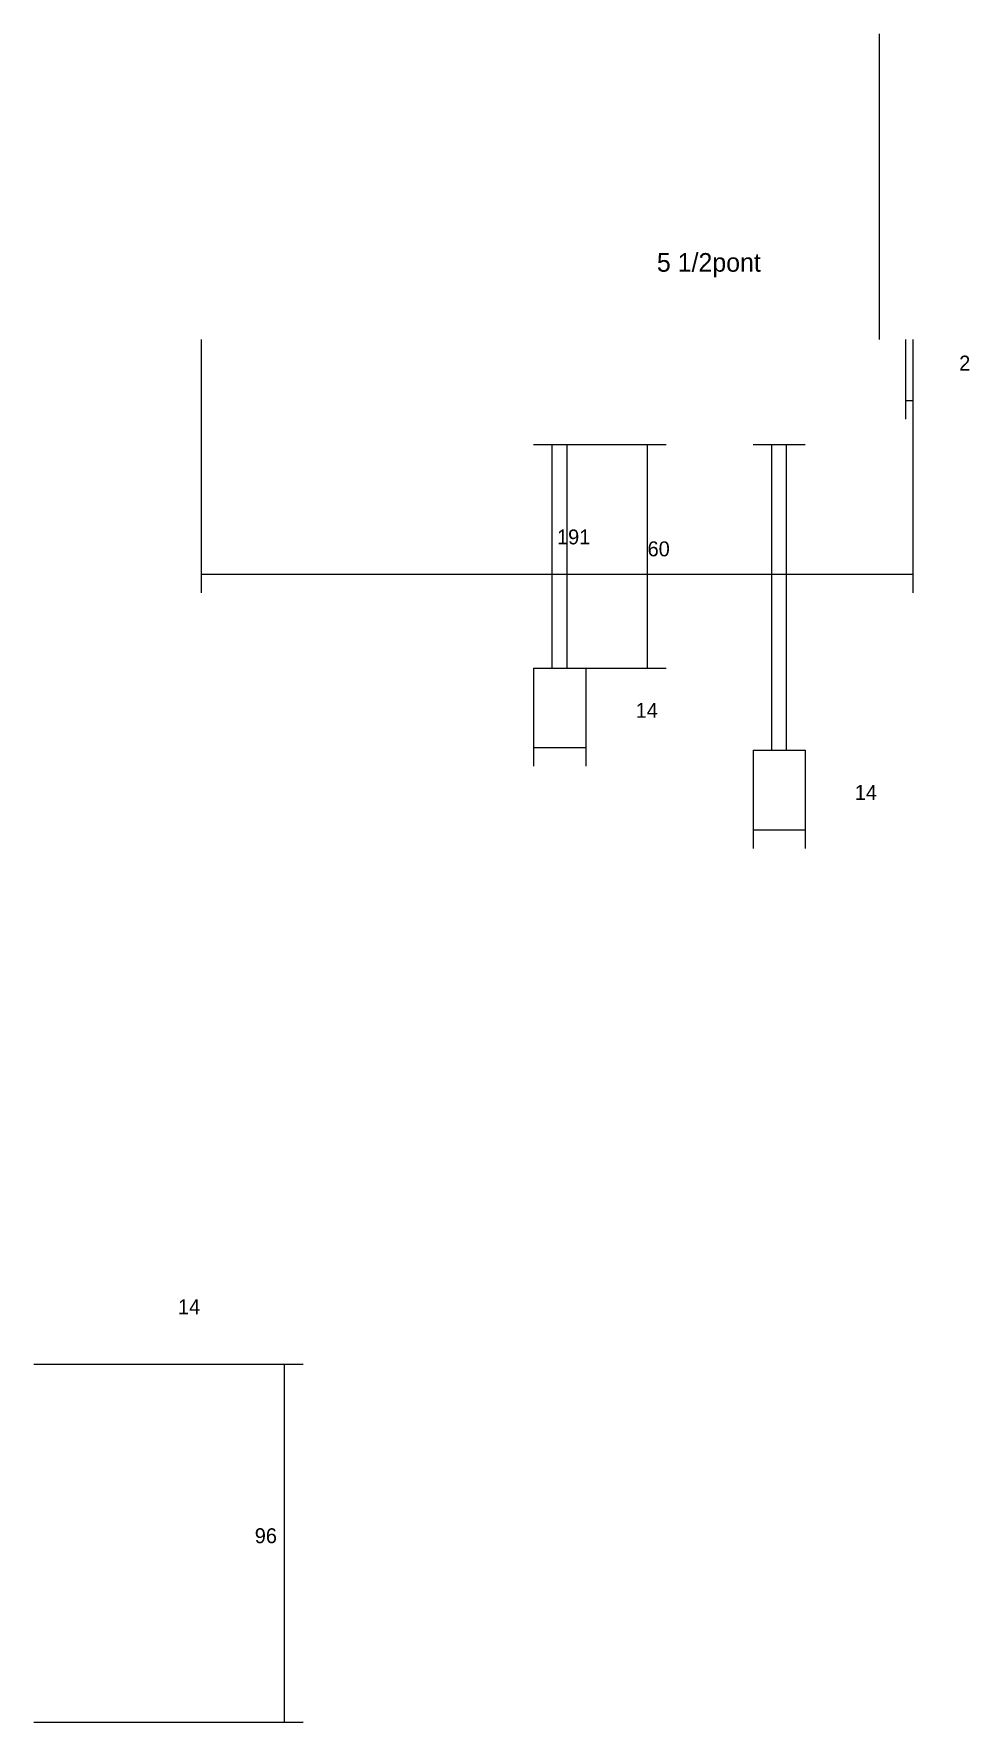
# Model space of a CAD drawing. Header units: metres. Extents: x -2848 to 22762, y -49062 to 1016.
# Drawn here: x 11789.5 to 12040.5, y -44340.1 to -43887.4 of the extents above; entities that cross this region are included whole.
import ezdxf

# ---------------------------------------------------------------- set-up
doc = ezdxf.new("R2010")
doc.units = ezdxf.units.M
for name, color, linetype in [('COTA', 4, 'Continuous'), ('NOMENCLATURA', 7, 'Continuous'), ('Painéis', 200, 'Continuous'), ('SARR_2.2x7', 40, 'Continuous'), ('SARR_EDITAR', 141, 'Continuous')]:
    doc.layers.add(name, color=color, linetype=linetype)

msp = doc.modelspace()

# ---------------------------------------------------------------- texts
at = {"layer": 'COTA'}
for s, p in [('2', (12037.8, -43977.7)), ('191', (11929.9, -44024.3)), ('60', (11954.2, -44027.5)), ('14', (11951, -44070.8)), ('14', (12009.8, -44092.8)), ('14', (11828.2, -44230.7)), ('96', (11848.8, -44292.1))]:
    msp.add_text(s, height=4, dxfattribs=at).set_placement(p)
at = {"layer": 'NOMENCLATURA'}
msp.add_text('5 1/2pont', height=5, dxfattribs=at).set_placement((11956.7, -43951.2))

# ---------------------------------------------------------------- linework, layer by layer
at = {"layer": 'COTA'}
for p, q in [((11834.4, -43969.4), (11834.4, -44037.3)), ((12023.4, -43969.4), (12023.4, -43990.7)), ((12025.4, -43969.4), (12025.4, -44037.3)), ((12025.4, -43969.4), (12025.4, -43990.7)), ((12023.4, -43985.7), (12025.4, -43985.7)), ((11937.6, -43997.5), (11959.2, -43997.5)), ((11954.2, -44057.5), (11954.2, -43997.5)), ((11834.4, -44032.3), (12025.4, -44032.3)), ((11923.6, -44057.5), (11923.6, -44083.8)), ((11937.6, -44057.5), (11959.2, -44057.5)), ((11937.6, -44057.5), (11937.6, -44083.8)), ((11923.6, -44078.8), (11937.6, -44078.8)), ((11982.5, -44079.5), (11982.5, -44105.8)), ((11996.5, -44079.5), (11996.5, -44105.8)), ((11982.5, -44100.8), (11996.5, -44100.8)), ((11789.5, -44244.1), (11861.8, -44244.1)), ((11856.8, -44340.1), (11856.8, -44244.1)), ((11789.5, -44340.1), (11861.8, -44340.1))]:
    msp.add_line(p, q, dxfattribs=at)
at = {"layer": 'Painéis'}
for p, q in [((11923.6, -43997.5), (11937.6, -43997.5)), ((11982.5, -43997.5), (11996.5, -43997.5)), ((11923.6, -44057.5), (11937.6, -44057.5)), ((11982.5, -44079.5), (11996.5, -44079.5))]:
    msp.add_line(p, q, dxfattribs=at)
at = {"layer": 'SARR_2.2x7'}
msp.add_line((12016.4, -43969.4), (12016.4, -43887.4), dxfattribs=at)
at = {"layer": 'SARR_EDITAR'}
for p, q in [((11928.6, -44057.5), (11928.6, -43997.5)), ((11932.6, -44057.5), (11932.6, -43997.5)), ((11987.5, -44079.5), (11987.5, -43997.5)), ((11991.5, -44079.5), (11991.5, -43997.5))]:
    msp.add_line(p, q, dxfattribs=at)

msp.set_redraw_order([(e.dxf.handle, doc.entitydb.next_handle()) for e in msp.query("TEXT MTEXT ATTDEF DIMENSION ARC_DIMENSION")])  # texts and dimensions are drawn at this point

doc.saveas('drawing.dxf')
